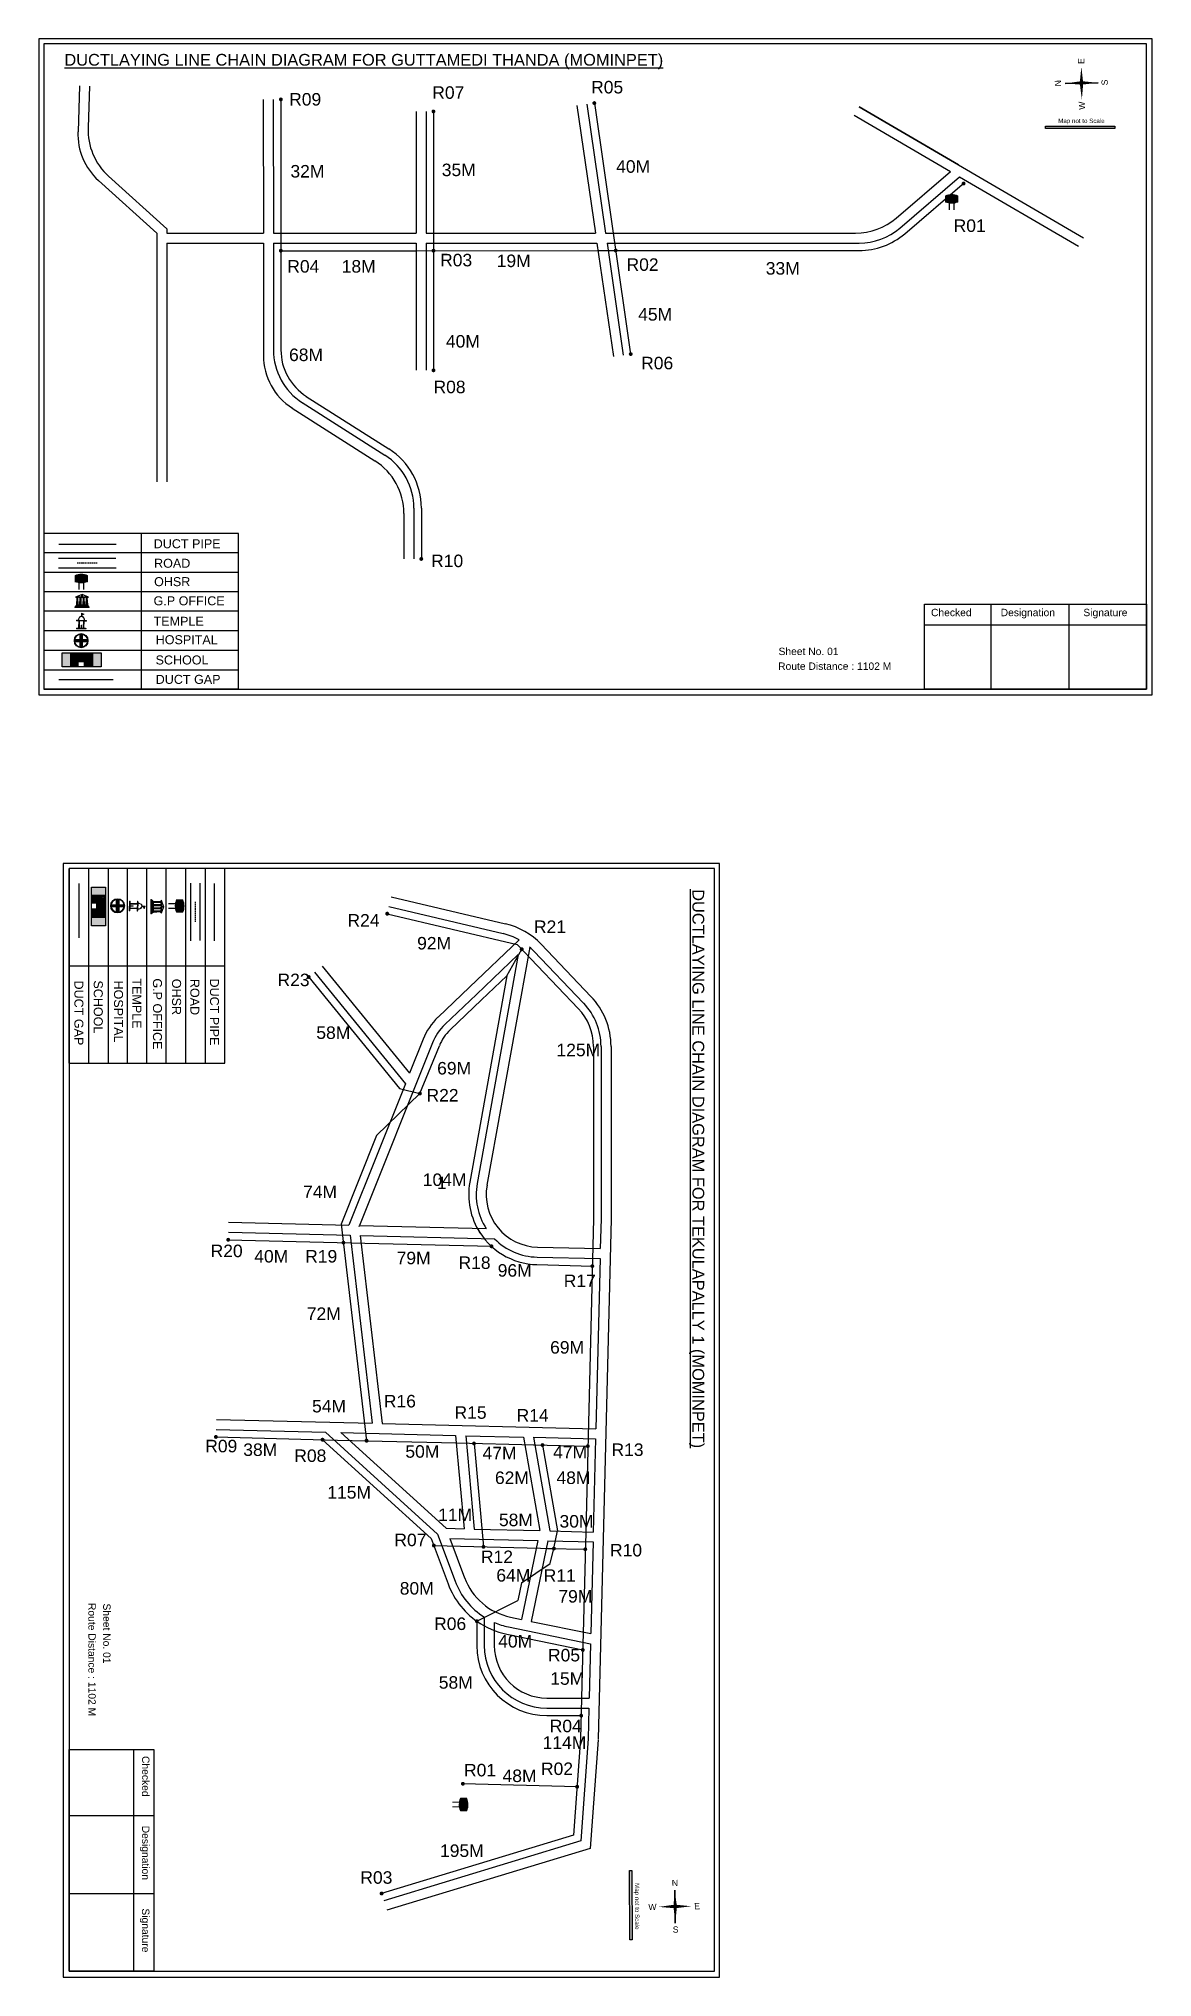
# Model space of a CAD drawing. Header units: inches. Extents: x -117 to 51867, y -12715 to 3423.
# Drawn here: x 16737 to 17627, y -11853 to -10304 of the extents above; entities that cross this region are included whole.
import ezdxf

# ---------------------------------------------------------------- set-up
doc = ezdxf.new("R2010")
doc.units = ezdxf.units.IN
doc.header["$MEASUREMENT"] = 0
doc.linetypes.add('DASHEDX2', pattern=[1.5, 1, -0.5])
for name, color, linetype in [('LANDMARK', 7, 'Continuous'), ('OHT', 7, 'Continuous'), ('pipe', 5, 'Continuous')]:
    doc.layers.add(name, color=color, linetype=linetype)
doc.styles.get("Standard").update_dxf_attribs({"font": 'arial.ttf'})

msp = doc.modelspace()

# ---------------------------------------------------------------- texts
at = {"color": 242, "true_color": 0xcd2027}
msp.add_text('%%UDUCTLAYING LINE CHAIN DIAGRAM FOR GUTTAMEDI THANDA (MOMINPET)', height=9.375, dxfattribs=at).set_placement((16757.5, -10325.3))
for s, height, rotation, p in [('E', 4.95, 91.0063, (17572.9, -10323.9)), ('N', 4.95, 91.0063, (17554.3, -10341.8)), ('S', 4.95, 91.0063, (17591.6, -10341)), ('W', 4.95, 91.0063, (17573.5, -10360.5)), ('DUCT GAP', 7.18, 270, (16765.5, -11056.5)), ('SCHOOL', 7.18, 270, (16781, -11056.4)), ('HOSPITAL', 7.18, 270, (16797.2, -11056.5)), ('TEMPLE', 7.18, 270, (16811.9, -11054.8)), ('G.P OFFICE', 7.18, 270, (16828.3, -11054.8)), ('OHSR', 7.18, 270, (16843.6, -11055.1)), ('ROAD ', 7.18, 270, (16858.2, -11055.2)), ('DUCT PIPE', 7.18, 270, (16873.9, -11054.9)), ('Route Distance : 1102 M', 5.886, 270, (16776.7, -11554)), ('Sheet No. 01', 5.886, 270, (16788.5, -11554.4)), ('Checked', 5.89, 270, (16819.6, -11676.3)), ('Designation', 5.886, 270, (16819.6, -11732)), ('Map not to Scale', 3.542, 270, (17213.7, -11777.9)), ('N', 4.95, 1.0063, (17243.1, -11780.3)), ('Signature', 5.89, 270, (16819.6, -11798.1)), ('W', 4.95, 1.0063, (17224.4, -11799.5)), ('E', 4.95, 1.0063, (17261, -11798.8)), ('S', 4.95, 1.0063, (17243.9, -11817.5))]:
    msp.add_text(s, height=height, rotation=rotation).set_placement(p)
for s, height, p in [('R09', 10, (16937.2, -10357.2)), ('R07', 10, (17051.6, -10351.8)), ('R05', 10, (17178.6, -10347.5)), ('Map not to Scale', 3.542, (17552, -10371.2)), ('32M', 10, (16938.2, -10414.7)), ('35M', 10, (17059.2, -10413.6)), ('40M', 10, (17198.6, -10410.9)), ('R01', 10, (17468.4, -10458.2)), ('R04', 10, (16935.7, -10490.7)), ('18M', 10, (16979.2, -10490.7)), ('R03', 10, (17057.9, -10485.7)), ('19M', 10, (17103.1, -10486.3)), ('R02', 10, (17206.9, -10489.3)), ('33M', 10, (17318.2, -10492.3)), ('45M', 10, (17216.2, -10529.1)), ('40M', 10, (17062.5, -10550.6)), ('68M', 10, (16937.1, -10561.4)), ('R06', 10, (17218.6, -10568)), ('R08', 10, (17052.6, -10587.1)), ('DUCT PIPE', 7.18, (16828.9, -10711)), ('ROAD ', 7.18, (16829.2, -10726.6)), ('R10', 10, (17050.7, -10726.1)), ('OHSR', 7.18, (16829.2, -10741.3)), ('G.P OFFICE', 7.18, (16828.8, -10756.6)), ('TEMPLE', 7.18, (16828.8, -10773)), ('Checked', 5.89, (17450.3, -10765.3)), ('Designation', 5.886, (17506, -10765.3)), ('Signature', 5.89, (17572.1, -10765.3)), ('HOSPITAL', 7.18, (16830.5, -10787.7)), ('SCHOOL', 7.18, (16830.4, -10803.9)), ('Sheet No. 01', 5.886, (17328.4, -10796.4)), ('DUCT GAP', 7.18, (16830.5, -10819.4)), ('Route Distance : 1102 M', 5.886, (17328.1, -10808.2)), ('R24', 10, (16983.8, -11013.4)), ('R21', 10, (17132.9, -11018.5)), ('92M', 10, (17039.5, -11031.7)), ('R23', 10, (16927.9, -11061)), ('58M', 10, (16958.9, -11103.2)), ('125M', 10, (17150.9, -11117)), ('69M', 10, (17055.5, -11131.6)), ('R22', 10, (17047, -11153.2)), ('104M', 10, (17044, -11220.7)), ('1', 10, (17055.3, -11223.2)), ('74M', 10, (16948.3, -11230.4)), ('R20', 10, (16874.4, -11277.6)), ('40M', 10, (16909.3, -11281.9)), ('R19', 10, (16950, -11281.9)), ('79M', 10, (17023.1, -11283.3)), ('R18', 10, (17072.6, -11287)), ('96M', 10, (17103.9, -11293.2)), ('R17', 10, (17156.7, -11301.5)), ('72M', 10, (16951.3, -11327.8)), ('69M', 10, (17145.8, -11354.7)), ('54M', 10, (16955.5, -11401.7)), ('R16', 10, (17012.9, -11397.7)), ('R15', 10, (17069.4, -11406.8)), ('R14', 10, (17119, -11409)), ('R09', 10, (16870.1, -11433.6)), ('38M', 10, (16900.5, -11436.5)), ('R08', 10, (16941.3, -11441.3)), ('50M', 10, (17030.1, -11437.9)), ('47M', 10, (17091.8, -11439.2)), ('47M', 10, (17148.2, -11438.4)), ('R13', 10, (17194.9, -11436.5)), ('62M', 10, (17101.7, -11458.9)), ('48M', 10, (17150.9, -11458.9)), ('115M', 10, (16967.7, -11470.6)), ('11M', 10, (17056.3, -11488.5)), ('58M', 10, (17104.9, -11492.6)), ('30M', 10, (17153.3, -11493.7)), ('R07', 10, (17021.3, -11508.6)), ('R10', 10, (17193.7, -11516.8)), ('R12', 10, (17090.5, -11522.1)), ('64M', 10, (17102.8, -11536.9)), ('80M', 10, (17025.6, -11547.3)), ('R11', 10, (17140.7, -11537.1)), ('79M', 10, (17152.4, -11553.7)), ('R06', 10, (17053.1, -11575.6)), ('40M', 10, (17104.3, -11589.6)), ('R05', 10, (17144.1, -11600.7)), ('58M', 10, (17056.8, -11622.5)), ('15M', 10, (17145.9, -11619.4)), ('R04', 10, (17145.5, -11657.3)), ('114M', 10, (17139.8, -11670.6)), ('R02', 10, (17138.5, -11691.5)), ('R01', 10, (17077, -11692.6)), ('48M', 10, (17107.8, -11697.1)), ('195M', 10, (17057.8, -11757)), ('R03', 10, (16994.1, -11778.4))]:
    msp.add_text(s, height=height).set_placement(p)
msp.add_text('%%UDUCTLAYING LINE CHAIN DIAGRAM FOR TEKULAPALLY 1 (MOMINPET)', height=9.375, rotation=270, dxfattribs=at).set_placement((17259.6, -10983.5))

# ---------------------------------------------------------------- blocks, each defined once
blk = doc.blocks.new('OHT')
at = {"linetype": 'Continuous', "lineweight": 0, "true_color": 0x0ffffc}
blk.add_hatch(color=4, dxfattribs=at).paths.add_polyline_path([(0.01, 1), (0, 1, 0.101323), (-0.4, 0.92), (-0.4, 0.52, 0.194075), (0.4, 0.52), (0.4, 0.92, 0.097877)])
at = {"color": 4, "linetype": 'Continuous', "lineweight": 0, "true_color": 0x0ffffc, "flags": 128}
for points in [[(-0.4, 0.52), (-0.4, 0.92)], [(0.4, 0.52), (0.4, 0.92)]]:
    blk.add_lwpolyline(points, dxfattribs=at)
at = {"color": 4, "linetype": 'Continuous', "lineweight": 0, "true_color": 0x0ffffc, "const_width": 0.075, "flags": 128}
for points in [[(-0.15, 0), (-0.15, 0.48)], [(0.15, 0), (0.15, 0.47)]]:
    blk.add_lwpolyline(points, dxfattribs=at)
at = {"color": 4, "linetype": 'Continuous', "lineweight": 0, "true_color": 0x0ffffc}
for centre, radius, start, end in [((0.01, -0.02), 1.02, 67.3109, 113.4711), ((0, 1.51), 1.07, 247.7682, 291.7007)]:
    blk.add_arc(centre, radius, start, end, dxfattribs=at)
blk = doc.blocks.new('Government_Office')
at = {"linetype": 'Continuous', "lineweight": 0, "true_color": 0xff0000}
for points in [[(-0.5, 0.05), (0.5, 0.05), (0.5, 0), (-0.5, 0)], [(-0.45, 0.08), (-0.45, 0.12), (0.45, 0.12), (0.45, 0.08)], [(-0.4, 0.14), (-0.4, 0.18), (0.4, 0.18), (0.4, 0.14)]]:
    blk.add_hatch(color=1, dxfattribs=at).paths.add_polyline_path(points)
h = blk.add_hatch(color=1, dxfattribs=at)
h.paths.add_polyline_path([(0.44, 0.72), (0.45, 0.75), (0, 0.93), (-0.45, 0.75), (-0.44, 0.72)])
h.paths.add_polyline_path([(0.36, 0.75), (-0.36, 0.75), (0, 0.9)], flags=16)
h.paths.add_polyline_path([(0, 0.78, -1), (0, 0.87, -1)], flags=0)
h = blk.add_hatch(color=1, dxfattribs=at)
edge = h.paths.add_edge_path()
edge.add_line((-0.27, 0.2), (-0.3, 0.68))
edge.add_line((-0.3, 0.68), (-0.29, 0.68))
edge.add_arc((-0.28, 0.69), 0.0176, 225.304, 441.5659)
edge.add_line((-0.28, 0.7), (-0.39, 0.7))
edge.add_arc((-0.39, 0.69), 0.0176, 98.4341, 314.696)
edge.add_line((-0.38, 0.68), (-0.37, 0.68))
edge.add_line((-0.37, 0.68), (-0.4, 0.2))
edge.add_line((-0.4, 0.2), (-0.27, 0.2))
h = blk.add_hatch(color=1, dxfattribs=at)
edge = h.paths.add_edge_path()
edge.add_line((-0.05, 0.2), (-0.07, 0.68))
edge.add_line((-0.07, 0.68), (-0.07, 0.68))
edge.add_arc((-0.05, 0.69), 0.0176, 225.304, 441.5659)
edge.add_line((-0.05, 0.7), (-0.17, 0.7))
edge.add_arc((-0.17, 0.69), 0.0176, 98.4341, 314.696)
edge.add_line((-0.16, 0.68), (-0.15, 0.68))
edge.add_line((-0.15, 0.68), (-0.18, 0.2))
edge.add_line((-0.18, 0.2), (-0.05, 0.2))
h = blk.add_hatch(color=1, dxfattribs=at)
edge = h.paths.add_edge_path()
edge.add_arc((0, 0.83), 0.0467, 90, 270)
edge.add_arc((0, 0.83), 0.0467, 270, 450)
h = blk.add_hatch(color=1, dxfattribs=at)
edge = h.paths.add_edge_path()
edge.add_line((0.18, 0.2), (0.15, 0.68))
edge.add_line((0.15, 0.68), (0.16, 0.68))
edge.add_arc((0.17, 0.69), 0.0176, 225.304, 441.5659)
edge.add_line((0.17, 0.7), (0.05, 0.7))
edge.add_arc((0.05, 0.69), 0.0176, 98.4341, 314.696)
edge.add_line((0.07, 0.68), (0.07, 0.68))
edge.add_line((0.07, 0.68), (0.05, 0.2))
edge.add_line((0.05, 0.2), (0.18, 0.2))
h = blk.add_hatch(color=1, dxfattribs=at)
edge = h.paths.add_edge_path()
edge.add_line((0.4, 0.2), (0.37, 0.68))
edge.add_line((0.37, 0.68), (0.38, 0.68))
edge.add_arc((0.39, 0.69), 0.0176, 225.304, 441.5659)
edge.add_line((0.4, 0.7), (0.28, 0.7))
edge.add_arc((0.28, 0.69), 0.0176, 98.4341, 314.696)
edge.add_line((0.29, 0.68), (0.3, 0.68))
edge.add_line((0.3, 0.68), (0.27, 0.2))
edge.add_line((0.27, 0.2), (0.4, 0.2))
at = {"color": 1, "linetype": 'Continuous', "lineweight": 0, "true_color": 0xff0000, "flags": 128}
for points in [[(-0.5, 0.05), (0.5, 0.05), (0.5, 0), (-0.5, 0)], [(-0.45, 0.75), (-0.44, 0.72), (0.44, 0.72), (0.45, 0.75), (0, 0.93)], [(-0.45, 0.08), (-0.45, 0.12), (0.45, 0.12), (0.45, 0.08)], [(-0.4, 0.14), (-0.4, 0.18), (0.4, 0.18), (0.4, 0.14)], [(-0.36, 0.75), (0.36, 0.75), (0, 0.9)]]:
    blk.add_lwpolyline(points, close=True, dxfattribs=at)
for points in [[(-0.27, 0.2), (-0.3, 0.68), (-0.29, 0.68, 1.379694), (-0.28, 0.7), (-0.39, 0.7, 1.379694), (-0.38, 0.68), (-0.37, 0.68), (-0.4, 0.2)], [(-0.05, 0.2), (-0.07, 0.68), (-0.07, 0.68, 1.379694), (-0.05, 0.7), (-0.17, 0.7, 1.379694), (-0.16, 0.68), (-0.15, 0.68), (-0.18, 0.2)], [(0, 0.87, 1), (0, 0.78, 1)], [(0.18, 0.2), (0.15, 0.68), (0.16, 0.68, 1.379694), (0.17, 0.7), (0.05, 0.7, 1.379694), (0.07, 0.68), (0.07, 0.68), (0.05, 0.2)], [(0.4, 0.2), (0.37, 0.68), (0.38, 0.68, 1.379694), (0.4, 0.7), (0.28, 0.7, 1.379694), (0.29, 0.68), (0.3, 0.68), (0.27, 0.2)]]:
    blk.add_lwpolyline(points, format="xyb", close=True, dxfattribs=at)
blk = doc.blocks.new('Temple')
at = {"linetype": 'Continuous', "lineweight": 0, "true_color": 0xff0000}
h = blk.add_hatch(color=1, dxfattribs=at)
edge = h.paths.add_edge_path()
edge.add_line((0.17, 0.49), (0.22, 0.49))
edge.add_line((0.22, 0.49), (0.22, 0.5))
edge.add_line((0.22, 0.5), (0.31, 0.5))
edge.add_line((0.31, 0.5), (0.31, 0.53))
edge.add_line((0.31, 0.53), (0.26, 0.53))
edge.add_line((0.26, 0.53), (0.26, 0.54))
edge.add_line((0.26, 0.54), (0.2, 0.54))
edge.add_spline(control_points=[(0.2, 0.54), (0.2, 0.59), (0.19, 0.64), (0.14, 0.74), (0.09, 0.79), (0.03, 0.8), (0.02, 0.81), (0.01, 0.81)], knot_values=[4.712389, 4.712389, 4.712389, 4.712389, 5.278166, 5.278166, 6.117402, 6.117402, 6.223801, 6.223801, 6.223801, 6.223801], degree=3, periodic=0)
edge.add_line((0.01, 0.81), (0.01, 0.79))
edge.add_line((0.01, 0.79), (-0.01, 0.79))
edge.add_line((-0.01, 0.79), (-0.01, 0.81))
edge.add_spline(control_points=[(-0.01, 0.81), (-0.05, 0.8), (-0.1, 0.78), (-0.17, 0.7), (-0.2, 0.63), (-0.2, 0.55), (-0.2, 0.55), (-0.2, 0.54)], knot_values=[6.343965, 6.343965, 6.343965, 6.343965, 6.956638, 6.956638, 7.795874, 7.795874, 7.853982, 7.853982, 7.853982, 7.853982], degree=3, periodic=0)
edge.add_line((-0.2, 0.54), (-0.26, 0.54))
edge.add_line((-0.26, 0.54), (-0.26, 0.53))
edge.add_line((-0.26, 0.53), (-0.31, 0.53))
edge.add_line((-0.31, 0.53), (-0.31, 0.5))
edge.add_line((-0.31, 0.5), (-0.22, 0.5))
edge.add_line((-0.22, 0.5), (-0.22, 0.49))
edge.add_line((-0.22, 0.49), (-0.17, 0.49))
edge.add_line((-0.17, 0.49), (-0.17, 0.07))
edge.add_arc((-0.2, 0.07), 0.03, -90, 0, ccw=False)
edge.add_line((-0.2, 0.04), (-0.26, 0.04))
edge.add_line((-0.26, 0.04), (-0.26, 0.03))
edge.add_line((-0.26, 0.03), (-0.31, 0.03))
edge.add_line((-0.31, 0.03), (-0.31, 0))
edge.add_line((-0.31, 0), (0.31, 0))
edge.add_line((0.31, 0), (0.31, 0.03))
edge.add_line((0.31, 0.03), (0.26, 0.03))
edge.add_line((0.26, 0.03), (0.26, 0.04))
edge.add_line((0.26, 0.04), (0.2, 0.04))
edge.add_arc((0.2, 0.07), 0.03, 180, 270, ccw=False)
edge.add_line((0.17, 0.07), (0.17, 0.49))
h.paths.add_polyline_path([(0.12, 0.07, -0.414214), (0.1, 0.04), (0.05, 0.04), (0.05, 0.03), (-0.05, 0.03), (-0.05, 0.04), (-0.1, 0.04, -0.414214), (-0.12, 0.07), (-0.12, 0.5), (0.12, 0.5)], flags=16)
edge = h.paths.add_edge_path(flags=16)
edge.add_ellipse((0, 0.54), major_axis=(0, 0.242), ratio=0.722808, start_angle=270, end_angle=450, ccw=False)
edge.add_line((0.17, 0.54), (-0.17, 0.54))
h.paths.add_polyline_path([(0.01, 0.23), (0.01, 0.07), (-0.01, 0.07), (-0.01, 0.23)], flags=0)
at = {"linetype": 'Continuous', "lineweight": 0, "true_color": 0xe66000}
blk.add_hatch(color=32, dxfattribs=at).paths.add_polyline_path([(-0.01, 1), (0.15, 0.93), (0, 0.85)])
at = {"linetype": 'Continuous', "lineweight": 0, "true_color": 0xff0000}
h = blk.add_hatch(color=1, dxfattribs=at)
edge = h.paths.add_edge_path()
edge.add_line((0.01, 0.86), (0, 0.85))
edge.add_line((0, 0.85), (0, 0.93))
edge.add_line((0, 0.93), (-0.01, 0.93))
edge.add_line((-0.01, 0.93), (-0.01, 0.81))
edge.add_spline(control_points=[(-0.01, 0.81), (0, 0.81), (0, 0.81), (0.01, 0.81)], knot_values=[6.223801, 6.223801, 6.223801, 6.223801, 6.343965, 6.343965, 6.343965, 6.343965], degree=3, periodic=0)
edge.add_line((0.01, 0.81), (0.01, 0.86))
h = blk.add_hatch(color=1, dxfattribs=at)
edge = h.paths.add_edge_path()
edge.add_line((0.01, 0.79), (0.01, 0.81))
edge.add_spline(control_points=[(0.01, 0.81), (0, 0.81), (0, 0.81), (-0.01, 0.81)], knot_values=[6.223801, 6.223801, 6.223801, 6.223801, 6.343965, 6.343965, 6.343965, 6.343965], degree=3, periodic=0)
edge.add_line((-0.01, 0.81), (-0.01, 0.79))
edge.add_line((-0.01, 0.79), (0.01, 0.79))
at = {"color": 1, "linetype": 'Continuous', "lineweight": 0, "true_color": 0xff0000, "flags": 128}
blk.add_lwpolyline([(0.2, 0.54), (0.26, 0.54), (0.26, 0.53), (0.31, 0.53), (0.31, 0.5), (0.22, 0.5), (0.22, 0.49), (0.17, 0.49), (0.17, 0.07, 0.414214), (0.2, 0.04), (0.26, 0.04), (0.26, 0.03), (0.31, 0.03), (0.31, 0), (-0.31, 0), (-0.31, 0.03), (-0.26, 0.03), (-0.26, 0.04), (-0.2, 0.04, 0.414214), (-0.17, 0.07), (-0.17, 0.49), (-0.22, 0.49), (-0.22, 0.5), (-0.31, 0.5), (-0.31, 0.53), (-0.26, 0.53), (-0.26, 0.54), (-0.2, 0.54)], format="xyb", dxfattribs=at)
blk.add_lwpolyline([(-0.17, 0.54), (0.17, 0.54)], dxfattribs=at)
blk.add_lwpolyline([(0.12, 0.5), (0.12, 0.07, -0.414214), (0.1, 0.04), (0.05, 0.04), (0.05, 0.03), (-0.05, 0.03), (-0.05, 0.04), (-0.1, 0.04, -0.414214), (-0.12, 0.07), (-0.12, 0.5)], format="xyb", close=True, dxfattribs=at)
at = {"color": 32, "linetype": 'Continuous', "lineweight": 0, "true_color": 0xe66000, "flags": 128}
blk.add_lwpolyline([(-0.01, 1), (0.15, 0.93), (0, 0.85), (-0.01, 1)], dxfattribs=at)
at = {"color": 1, "linetype": 'Continuous', "lineweight": 0, "true_color": 0xff0000, "flags": 128}
for points in [[(0.01, 0.93), (-0.01, 0.93), (-0.01, 0.79), (0.01, 0.79)], [(0.01, 0.23), (-0.01, 0.23), (-0.01, 0.07), (0.01, 0.07)]]:
    blk.add_lwpolyline(points, close=True, dxfattribs=at)
at = {"color": 1, "linetype": 'Continuous', "lineweight": 0, "true_color": 0xff0000}
blk.add_ellipse((0, 0.54), major_axis=(0, 0.242), ratio=0.722808, start_param=4.712389, end_param=7.853982, dxfattribs=at)
blk.add_open_spline([(0.2, 0.54), (0.2, 0.59), (0.19, 0.64), (0.14, 0.74), (0.09, 0.79), (-0.02, 0.82), (-0.08, 0.79), (-0.17, 0.7), (-0.2, 0.63), (-0.2, 0.55), (-0.2, 0.55), (-0.2, 0.54)], degree=3, knots=[4.712389, 4.712389, 4.712389, 4.712389, 5.278166, 5.278166, 6.117402, 6.117402, 6.956638, 6.956638, 7.795874, 7.795874, 7.853982, 7.853982, 7.853982, 7.853982], dxfattribs=at)
blk = doc.blocks.new('*U65')
at = {"color": 0, "linetype": 'DASHEDX2', "transparency": 16777216}
blk.add_line((-8.2, 0), (8, 0), dxfattribs=at)
blk = doc.blocks.new('Hospital')
at = {"linetype": 'Continuous', "lineweight": 0, "true_color": 0x000000}
h = blk.add_hatch(color=18, dxfattribs=at)
h.paths.add_polyline_path([(-0.5, 0, 1), (0.5, 0, 1)])
h.paths.add_polyline_path([(0.45, 0, -1), (-0.45, 0, -1)], flags=16)
at = {"linetype": 'Continuous', "true_color": 0xff0000}
blk.add_hatch(color=1, dxfattribs=at).paths.add_polyline_path([(-0.39, 0.08), (-0.08, 0.08), (-0.08, 0.39), (0.08, 0.39), (0.08, 0.08), (0.39, 0.08), (0.39, -0.08), (0.08, -0.08), (0.08, -0.39), (-0.08, -0.39), (-0.08, -0.08), (-0.39, -0.08)])
at = {"color": 1, "linetype": 'Continuous', "true_color": 0xff0000, "flags": 128}
blk.add_lwpolyline([(-0.39, 0.08), (-0.08, 0.08), (-0.08, 0.39), (0.08, 0.39), (0.08, 0.08), (0.39, 0.08), (0.39, -0.08), (0.08, -0.08), (0.08, -0.39), (-0.08, -0.39), (-0.08, -0.08), (-0.39, -0.08)], close=True, dxfattribs=at)
at = {"color": 18, "linetype": 'Continuous', "lineweight": 0, "true_color": 0x000000}
for radius in [0.5, 0.446]:
    blk.add_circle((0, 0), radius, dxfattribs=at)
blk = doc.blocks.new('*U57')
at = {"color": 0, "linetype": 'DASHEDX2', "transparency": 16777216}
blk.add_line((0, 8.2), (0, -8), dxfattribs=at)

# ---------------------------------------------------------------- hatches: boundary and pattern name
at = {"ltscale": 0.5}
h = msp.add_hatch(color=5, dxfattribs=at)
h.dxf.hatch_style = 1
h.paths.add_polyline_path([(16932.1, -10352.3, 1), (16929, -10352.3, 1)])
h = msp.add_hatch(color=5, dxfattribs=at)
h.dxf.hatch_style = 1
h.paths.add_polyline_path([(17054.1, -10361.9, 1), (17051, -10361.9, 1)])
h = msp.add_hatch(color=5, dxfattribs=at)
h.dxf.hatch_style = 1
h.paths.add_polyline_path([(17182.7, -10355.2, 1), (17179.6, -10355.2, 1)])
at = {"true_color": 0x0093dd}
h = msp.add_hatch(color=142, dxfattribs=at)
h.dxf.hatch_style = 1
h.paths.add_polyline_path([(17541.8, -10373.7), (17541.8, -10375.5), (17597.3, -10375.4), (17597.3, -10373.6)])
at = {"ltscale": 0.5}
h = msp.add_hatch(color=5, dxfattribs=at)
h.dxf.hatch_style = 1
h.paths.add_polyline_path([(17477.9, -10419.5, 1), (17474.8, -10419.5, 1)])
h = msp.add_hatch(color=5, dxfattribs=at)
h.dxf.hatch_style = 1
h.paths.add_polyline_path([(16932.1, -10473.2, 1), (16929, -10473.2, 1)])
h = msp.add_hatch(color=5, dxfattribs=at)
h.dxf.hatch_style = 1
h.paths.add_polyline_path([(17054.1, -10473.2, 1), (17051, -10473.2, 1)])
h = msp.add_hatch(color=5, dxfattribs=at)
h.dxf.hatch_style = 1
h.paths.add_polyline_path([(17199.8, -10473.1, 1), (17196.7, -10473.1, 1)])
h = msp.add_hatch(color=5, dxfattribs=at)
h.dxf.hatch_style = 1
h.paths.add_polyline_path([(17211.8, -10555.8, 1), (17208.7, -10555.8, 1)])
h = msp.add_hatch(color=5, dxfattribs=at)
h.dxf.hatch_style = 1
h.paths.add_polyline_path([(17054.1, -10568.8, 1), (17051, -10568.8, 1)])
h = msp.add_hatch(color=5, dxfattribs=at)
h.dxf.hatch_style = 1
h.paths.add_polyline_path([(17044.4, -10719.6, 1), (17041.3, -10719.6, 1)])
at = {"true_color": 0xc8c92d}
h = msp.add_hatch(color=52, dxfattribs=at)
h.dxf.hatch_style = 1
h.paths.add_polyline_path([(16762, -10794.6), (16755.8, -10794.6), (16755.8, -10805.7), (16762, -10805.7)])
h.paths.add_polyline_path([(16786.8, -10794.6), (16780.7, -10794.6), (16780.7, -10805.7), (16786.8, -10805.7)])
at = {"true_color": 0x293189}
h = msp.add_hatch(color=177, dxfattribs=at)
h.dxf.hatch_style = 1
h.paths.add_polyline_path([(16780.7, -10794.6), (16762, -10794.6), (16762, -10805.7), (16769, -10805.7), (16769, -10802.1), (16772.8, -10802.1), (16772.8, -10805.7), (16780.7, -10805.7)])
h.paths.add_polyline_path([(16764.6, -10797.1), (16763.3, -10797.1), (16763.3, -10795.8), (16764.6, -10795.8)], flags=16)
h.paths.add_polyline_path([(16777.5, -10797.1), (16777.5, -10795.8), (16778.9, -10795.8), (16778.9, -10797.1)], flags=16)
at = {"true_color": 0xc8c92d}
h = msp.add_hatch(color=52, dxfattribs=at)
h.dxf.hatch_style = 1
h.paths.add_polyline_path([(16790.3, -10987.9), (16790.3, -10981.8), (16779.2, -10981.8), (16779.2, -10987.9)])
h.paths.add_polyline_path([(16790.3, -11012.8), (16790.3, -11006.6), (16779.2, -11006.6), (16779.2, -11012.8)])
at = {"true_color": 0x293189}
h = msp.add_hatch(color=177, dxfattribs=at)
h.dxf.hatch_style = 1
h.paths.add_polyline_path([(16790.3, -11006.6), (16790.3, -10987.9), (16779.2, -10987.9), (16779.2, -10995), (16782.8, -10995), (16782.8, -10998.8), (16779.2, -10998.8), (16779.2, -11006.6)])
h.paths.add_polyline_path([(16787.8, -10990.6), (16787.8, -10989.2), (16789.1, -10989.2), (16789.1, -10990.6)], flags=16)
h.paths.add_polyline_path([(16787.8, -11003.5), (16789.1, -11003.5), (16789.1, -11004.9), (16787.8, -11004.9)], flags=16)
at = {"ltscale": 0.5}
h = msp.add_hatch(color=5, dxfattribs=at)
h.dxf.hatch_style = 1
h.paths.add_polyline_path([(17017.2, -11003.1, 1), (17014, -11003.1, 1)])
h = msp.add_hatch(color=5, dxfattribs=at)
h.dxf.hatch_style = 1
h.paths.add_polyline_path([(17124.7, -11031.5, 1), (17121.5, -11031.5, 1)])
h = msp.add_hatch(color=5, dxfattribs=at)
h.dxf.hatch_style = 1
h.paths.add_polyline_path([(16954.4, -11053.7, 1), (16951.3, -11053.7, 1)])
h = msp.add_hatch(color=5, dxfattribs=at)
h.dxf.hatch_style = 1
h.paths.add_polyline_path([(17043.3, -11146.8, 1), (17040.2, -11146.8, 1)])
h = msp.add_hatch(color=5, dxfattribs=at)
h.dxf.hatch_style = 1
h.paths.add_polyline_path([(16890, -11263.7, 1), (16886.9, -11263.7, 1)])
h = msp.add_hatch(color=5, dxfattribs=at)
h.dxf.hatch_style = 1
h.paths.add_polyline_path([(16982.1, -11266, 1), (16979, -11266, 1)])
h = msp.add_hatch(color=5, dxfattribs=at)
h.dxf.hatch_style = 1
h.paths.add_polyline_path([(17100.5, -11268.9, 1), (17097.3, -11268.9, 1)])
h = msp.add_hatch(color=5, dxfattribs=at)
h.dxf.hatch_style = 1
h.paths.add_polyline_path([(17181.1, -11284.7, 1), (17178, -11284.7, 1)])
h = msp.add_hatch(color=5, dxfattribs=at)
h.dxf.hatch_style = 1
h.paths.add_polyline_path([(16880.2, -11421.3, 1), (16877.1, -11421.3, 1)])
h = msp.add_hatch(color=5, dxfattribs=at)
h.dxf.hatch_style = 1
h.paths.add_polyline_path([(16965.4, -11423.5, 1), (16962.3, -11423.5, 1)])
h = msp.add_hatch(color=5, dxfattribs=at)
h.dxf.hatch_style = 1
h.paths.add_polyline_path([(17000.7, -11424.3, 1), (16997.5, -11424.3, 1)])
h = msp.add_hatch(color=5, dxfattribs=at)
h.dxf.hatch_style = 1
h.paths.add_polyline_path([(17086.5, -11426.5, 1), (17083.4, -11426.5, 1)])
h = msp.add_hatch(color=5, dxfattribs=at)
h.dxf.hatch_style = 1
h.paths.add_polyline_path([(17141.3, -11427.8, 1), (17138.2, -11427.8, 1)])
h = msp.add_hatch(color=5, dxfattribs=at)
h.dxf.hatch_style = 1
h.paths.add_polyline_path([(17177.5, -11428.7, 1), (17174.4, -11428.7, 1)])
h = msp.add_hatch(color=5, dxfattribs=at)
h.dxf.hatch_style = 1
h.paths.add_polyline_path([(17054.4, -11508.1, 1), (17051.3, -11508.1, 1)])
h = msp.add_hatch(color=5, dxfattribs=at)
h.dxf.hatch_style = 1
h.paths.add_polyline_path([(17094.1, -11509.1, 1), (17091, -11509.1, 1)])
h = msp.add_hatch(color=5, dxfattribs=at)
h.dxf.hatch_style = 1
h.paths.add_polyline_path([(17150.4, -11510.5, 1), (17147.3, -11510.5, 1)])
h = msp.add_hatch(color=5, dxfattribs=at)
h.dxf.hatch_style = 1
h.paths.add_polyline_path([(17175.5, -11511.1, 1), (17172.4, -11511.1, 1)])
h = msp.add_hatch(color=5, dxfattribs=at)
h.dxf.hatch_style = 1
h.paths.add_polyline_path([(17088.8, -11568.6, 1), (17085.7, -11568.6, 1)])
h = msp.add_hatch(color=5, dxfattribs=at)
h.dxf.hatch_style = 1
h.paths.add_polyline_path([(17173.5, -11591.5, 1), (17170.4, -11591.5, 1)])
h = msp.add_hatch(color=5, dxfattribs=at)
h.dxf.hatch_style = 1
h.paths.add_polyline_path([(17172.2, -11644, 1), (17169.1, -11644, 1)])
h = msp.add_hatch(color=5, dxfattribs=at)
h.dxf.hatch_style = 1
h.paths.add_polyline_path([(17077.6, -11698.5, 1), (17074.5, -11698.5, 1)])
h = msp.add_hatch(color=5, dxfattribs=at)
h.dxf.hatch_style = 1
h.paths.add_polyline_path([(17169, -11700.9, 1), (17165.8, -11700.9, 1)])
at = {"true_color": 0x0093dd}
h = msp.add_hatch(color=142, dxfattribs=at)
h.dxf.hatch_style = 1
h.paths.add_polyline_path([(17211.2, -11767.7), (17209.4, -11767.8), (17209.5, -11823.3), (17211.3, -11823.3)])
at = {"ltscale": 0.5}
h = msp.add_hatch(color=5, dxfattribs=at)
h.dxf.hatch_style = 1
h.paths.add_polyline_path([(17012.7, -11786.2, 1), (17009.5, -11786.2, 1)])

# ---------------------------------------------------------------- linework, layer by layer
for p, q in [((16769.7, -10341.5), (16768.4, -10378.1)), ((16777.7, -10341.8), (16776.5, -10374.7)), ((17583.9, -10339), (17557.6, -10339.5)), ((17557.6, -10339.5), (17583.9, -10339)), ((17583.9, -10339), (17557.6, -10339.5)), ((17570.7, -10339.2), (17583.9, -10339)), ((16916.5, -10352.3), (16916.6, -10459.2)), ((16924.5, -10352.3), (16924.6, -10459.2)), ((17038.6, -10361.9), (17038.6, -10459.2)), ((17046.6, -10361.9), (17046.6, -10459.2)), ((17167.3, -10357.2), (17182.1, -10459.1)), ((17175.2, -10356), (17190.2, -10459.1)), ((17472.4, -10404.5), (17393, -10358.1)), ((17393, -10358.1), (17572.2, -10462.8)), ((17388.9, -10365), (17465.9, -10410)), ((17422.5, -10447.1), (17465.9, -10410)), ((16784.8, -10417.1), (16831.3, -10459.2)), ((16792.9, -10413.7), (16839.3, -10455.6)), ((17425.4, -10455.1), (17473.2, -10414.2)), ((17473.2, -10414.2), (17568.2, -10469.7)), ((16839.3, -10455.6), (16839.3, -10459.2)), ((16831.3, -10459.2), (16831.3, -10657.8)), ((16839.3, -10459.2), (16916.6, -10459.2)), ((16839.3, -10467.2), (16916.6, -10467.2)), ((16839.3, -10467.2), (16839.3, -10657.8)), ((16916.6, -10467.2), (16916.6, -10556.9)), ((16924.6, -10459.2), (17038.6, -10459.2)), ((16924.6, -10467.2), (16924.6, -10552.5)), ((16924.6, -10467.2), (17038.6, -10467.2)), ((17038.6, -10467.2), (17038.6, -10568.8)), ((17046.6, -10459.2), (17182.1, -10459.1)), ((17046.6, -10467.2), (17183.2, -10467.1)), ((17046.6, -10467.2), (17046.6, -10568.8)), ((17183.2, -10467.1), (17196.4, -10557.8)), ((17190.2, -10459.1), (17390, -10459.1)), ((17191.3, -10467.1), (17392.9, -10467.1)), ((17191.3, -10467.1), (17204.3, -10556.7)), ((16947.7, -10594.6), (17013.7, -10636.7)), ((16939.7, -10599), (17005.7, -10641.1)), ((17028.9, -10683.3), (17028.9, -10719.6)), ((17036.9, -10678.9), (17036.9, -10719.6)), ((16741.1, -10699.2), (16741.1, -10822.4)), ((16818.9, -10699.2), (16818.9, -10823.6)), ((16896.7, -10714.7), (16741.1, -10714.7)), ((16752.8, -10719), (16798.7, -10719)), ((16896.7, -10730.3), (16741.1, -10730.3)), ((16752.8, -10726.6), (16798.9, -10726.6)), ((16896.7, -10745.9), (16741.1, -10745.9)), ((16896.7, -10761.4), (16741.1, -10761.4)), ((16896.7, -10777), (16741.1, -10777)), ((16741.1, -10792.5), (16896.7, -10792.5)), ((16741.1, -10808.1), (16896.7, -10808.1)), ((16741.1, -10822.4), (16741.1, -10823.6)), ((16741.1, -10822.6), (16741.1, -10823.6)), ((16896.7, -10823.6), (16741.1, -10823.6)), ((16761.3, -11122.6), (16761.3, -10967.1)), ((16762.5, -10967.1), (16761.3, -10967.1)), ((16762.3, -10967.1), (16761.3, -10967.1)), ((16885.7, -10967.1), (16762.5, -10967.1)), ((16776.8, -10967.1), (16776.8, -11122.6)), ((16792.4, -10967.1), (16792.4, -11122.6)), ((16807.9, -11122.6), (16807.9, -10967.1)), ((16823.5, -11122.6), (16823.5, -10967.1)), ((16839, -11122.6), (16839, -10967.1)), ((16854.6, -11122.6), (16854.6, -10967.1)), ((16870.2, -11122.6), (16870.2, -10967.1)), ((16858.3, -10978.7), (16858.3, -11024.9)), ((16865.9, -10978.7), (16865.9, -11024.6)), ((17017, -10997.3), (17108.3, -11018.9)), ((17018.8, -10989.5), (17110.1, -11011.1)), ((17121, -11023.9), (17081.4, -11061.8)), ((17129.5, -11029.8), (17095.3, -11220.2)), ((17138.7, -11027.5), (17178.4, -11069.2)), ((16885.7, -11044.9), (16761.3, -11044.9)), ((16963.7, -11044.9), (17033.5, -11130.6)), ((17120.3, -11035.7), (17086.9, -11067.6)), ((17120.3, -11035.7), (17087.5, -11218.8)), ((17132.9, -11033.1), (17172.6, -11074.7)), ((16957.5, -11049.9), (17030.1, -11139.1)), ((17081.4, -11061.8), (17056.2, -11085.8)), ((17086.9, -11067.6), (17061.7, -11091.6)), ((17051.7, -11106.4), (16993.5, -11252.3)), ((17044.3, -11103.4), (17033.5, -11130.6)), ((17186.5, -11109.2), (17186.5, -11246.9)), ((17194.5, -11109.2), (17194.5, -11246.9)), ((17030.1, -11139.1), (16984.9, -11252.1)), ((17194.5, -11247.1), (17184.2, -11662.9)), ((17186.5, -11246.9), (17185.9, -11270.8)), ((16888.6, -11257.7), (16985.9, -11260.1)), ((16888.8, -11249.7), (16984.9, -11252.1)), ((16985.9, -11260.1), (17003.5, -11410.4)), ((16993, -11252.3), (16993.1, -11253.2)), ((16993.5, -11252.3), (17094.7, -11254.8)), ((16993.9, -11260.3), (17011.6, -11410.6)), ((16993.9, -11260.3), (17101.4, -11263)), ((17135.5, -11277.6), (17185.7, -11278.8)), ((17135.6, -11269.6), (17185.9, -11270.8)), ((17185.7, -11278.8), (17182.3, -11414.9)), ((16878.8, -11415.3), (16966.3, -11417.5)), ((16879, -11407.4), (17003.5, -11410.4)), ((16966.3, -11417.5), (17055.8, -11499)), ((16978.5, -11417.8), (17062.7, -11494.3)), ((16978.5, -11417.8), (17070.3, -11420.1)), ((17011.6, -11410.6), (17182.3, -11414.9)), ((17070.3, -11420.1), (17077.2, -11494.7)), ((17078.4, -11420.3), (17085.2, -11494.9)), ((17078.4, -11420.3), (17124.4, -11421.4)), ((17124.4, -11421.4), (17137.5, -11496.2)), ((17132.6, -11421.6), (17145.7, -11496.4)), ((17132.6, -11421.6), (17182.1, -11422.9)), ((17182.1, -11422.9), (17180.3, -11497.3)), ((17062.7, -11494.3), (17077.2, -11494.7)), ((17085.2, -11494.9), (17137.5, -11496.2)), ((17055.8, -11499), (17069.9, -11536.6)), ((17065.7, -11502.4), (17077.3, -11533.8)), ((17065.7, -11502.4), (17135.9, -11504.2)), ((17135.9, -11504.2), (17122.9, -11567.1)), ((17144, -11504.4), (17130.7, -11568.7)), ((17144, -11504.4), (17180.1, -11505.2)), ((17145.7, -11496.4), (17180.3, -11497.3)), ((17180.1, -11505.2), (17178.3, -11578.5)), ((17093.2, -11565.4), (17093.2, -11588)), ((17101.2, -11569.6), (17101.2, -11588)), ((17112.5, -11573.1), (17178.1, -11586.7)), ((17114.1, -11565.3), (17122.9, -11567.1)), ((17130.7, -11568.7), (17178.3, -11578.5)), ((17178.1, -11586.7), (17177, -11630)), ((17143.2, -11630), (17177, -11630)), ((17143.2, -11638), (17176.8, -11638)), ((17176.8, -11638), (17176.2, -11662.7)), ((17176.6, -11644), (17176.8, -11644)), ((17176.2, -11662.7), (17170.3, -11744.1)), ((17184.2, -11663.3), (17177.9, -11750.2)), ((17167.4, -11700.9), (17167.4, -11700.9)), ((17170.3, -11744.1), (17012.8, -11792)), ((17177.9, -11750.2), (17015.2, -11799.6)), ((17245.9, -11809.8), (17245.4, -11783.5)), ((17245.4, -11783.5), (17245.9, -11809.8)), ((17245.9, -11809.8), (17245.4, -11783.5)), ((17245.7, -11796.7), (17245.9, -11809.8))]:
    msp.add_line(p, q)
at = {"color": 1}
for p, q in [((17557.6, -10339.5), (17570.7, -10339.2)), ((17245.4, -11783.5), (17245.7, -11796.7))]:
    msp.add_line(p, q, dxfattribs=at)
at = {"color": 242, "true_color": 0xcd2027}
for p, q in [((17498.2, -10755.8), (17498.2, -10823.7)), ((17560.4, -10755.8), (17560.4, -10823.7)), ((17445.2, -10772.2), (17622.5, -10772.2)), ((16812.7, -11671.2), (16812.7, -11848.4)), ((16829.1, -11724.2), (16761.2, -11724.2)), ((16829.1, -11786.4), (16761.2, -11786.4))]:
    msp.add_line(p, q, dxfattribs=at)
for points in [[(16737, -10303.8), (16737, -10828.3), (17627.2, -10828.3), (17627.2, -10303.8)], [(16741.1, -10307.8), (16741.1, -10823.6), (17622.5, -10823.6), (17622.5, -10307.8)], [(16786.9, -10794.6), (16786.9, -10805.7), (16755.8, -10805.7), (16755.8, -10794.6)], [(16764.6, -10795.8), (16764.6, -10797.1), (16763.3, -10797.1), (16763.3, -10795.8)], [(16777.5, -10797.1), (16777.5, -10795.8), (16778.9, -10795.8), (16778.9, -10797.1)], [(17281.1, -10963), (16756.6, -10963), (16756.6, -11853.1), (17281.1, -11853.1)], [(17277.1, -10967.1), (16761.3, -10967.1), (16761.3, -11848.4), (17277.1, -11848.4)], [(16790.3, -11012.9), (16779.2, -11012.9), (16779.2, -10981.8), (16790.3, -10981.8)], [(16789.1, -10990.6), (16787.8, -10990.6), (16787.8, -10989.2), (16789.1, -10989.2)], [(16787.8, -11003.5), (16789.1, -11003.5), (16789.1, -11004.9), (16787.8, -11004.9)]]:
    msp.add_lwpolyline(points, close=True)
at = {"color": 142, "true_color": 0x0093dd}
for points in [[(17597.3, -10375.4), (17541.8, -10375.5), (17541.8, -10373.7), (17597.3, -10373.6), (17597.3, -10375.4)], [(17209.5, -11823.3), (17209.4, -11767.8), (17211.2, -11767.7), (17211.3, -11823.3), (17209.5, -11823.3)]]:
    msp.add_lwpolyline(points, dxfattribs=at)
for points in [[(16896.7, -10823.6), (16896.7, -10699.2), (16741.1, -10699.2)], [(16767.7, -10805.7), (16767.7, -10801.6), (16774.2, -10801.6), (16774.2, -10805.7)], [(16761.3, -11122.6), (16885.7, -11122.6), (16885.7, -10967.1)], [(16779.2, -10993.6), (16783.3, -10993.6), (16783.3, -11000.1), (16779.2, -11000.1)]]:
    msp.add_lwpolyline(points)
at = {"color": 242, "true_color": 0xcd2027}
for points in [[(17622.5, -10823.7), (17445.2, -10823.7), (17445.2, -10755.8), (17622.5, -10755.8)], [(16761.2, -11848.4), (16761.2, -11671.2), (16829.1, -11671.2), (16829.1, -11848.4)]]:
    msp.add_lwpolyline(points, close=True, dxfattribs=at)
for centre, radius, start, end in [((16818.3, -10380), 50, 177.849, 227.8718), ((16826.4, -10376.6), 50, 177.849, 227.8718), ((17390, -10409.1), 50, 270.0077, 310.5344), ((17392.9, -10417.1), 50, 270.0077, 310.5344), ((16966.6, -10556.9), 50, 180, 237.5023), ((16974.6, -10552.5), 50, 180, 237.5023), ((16978.9, -10683.3), 50, 0, 57.5023), ((16986.9, -10678.9), 50, 0, 57.5023), ((17096.7, -11067.6), 58, 43.67, 76.6532), ((17096.7, -11067.6), 50, 60.8908, 76.6532), ((17096.7, -11067.6), 50, 43.67, 49.0963), ((17136.5, -11109.2), 50, 0, 43.67), ((17136.5, -11109.2), 58, 0, 43.67), ((17090.7, -11122), 50, 133.67, 158.2356), ((17090.7, -11122), 42, 133.67, 158.2356), ((17136.7, -11227.6), 50, 169.8452, 212.9875), ((17136.7, -11227.6), 42, 169.8452, 268.5819), ((17136.7, -11227.6), 50, 225.0548, 268.5819), ((17124.2, -11516.3), 58, 200.4392, 237.7406), ((17124.2, -11516.3), 50, 200.4392, 258.3371), ((17124.2, -11516.3), 58, 246.6827, 258.3371), ((17143.2, -11588), 50, 180, 270), ((17143.2, -11588), 42, 180, 270)]:
    msp.add_arc(centre, radius, start, end)
for points in [[(17572, -10339.2), (17569.2, -10339.2), (17570.5, -10326.1)], [(17572, -10339.2), (17569.2, -10339.2), (17570.5, -10326.1)], [(17572, -10339.2), (17569.2, -10339.2), (17570.9, -10352.4)], [(17572, -10339.2), (17569.2, -10339.2), (17570.9, -10352.4)], [(17570.7, -10340.5), (17570.7, -10337.7), (17583.9, -10339)], [(17570.7, -10340.5), (17570.7, -10337.7), (17583.9, -10339)], [(17245.7, -11798), (17245.7, -11795.1), (17232.5, -11796.9)], [(17245.7, -11798), (17245.7, -11795.1), (17232.5, -11796.9)], [(17244.4, -11796.7), (17247.2, -11796.7), (17245.9, -11809.8)], [(17244.4, -11796.7), (17247.2, -11796.7), (17245.9, -11809.8)], [(17245.7, -11798), (17245.7, -11795.1), (17258.8, -11796.4)], [(17245.7, -11798), (17245.7, -11795.1), (17258.8, -11796.4)]]:
    msp.add_solid(points)
at = {"color": 1}
for points in [[(17570.7, -10340.5), (17570.7, -10337.7), (17557.6, -10339.5)], [(17570.7, -10340.5), (17570.7, -10337.7), (17557.6, -10339.5)], [(17244.4, -11796.7), (17247.2, -11796.7), (17245.4, -11783.5)], [(17244.4, -11796.7), (17247.2, -11796.7), (17245.4, -11783.5)]]:
    msp.add_solid(points, dxfattribs=at)
at = {"layer": 'OHT', "color": 5}
for p, q in [((16753, -10707.7), (16798.8, -10707.7)), ((16877.2, -10978.9), (16877.2, -11024.8))]:
    msp.add_line(p, q, dxfattribs=at)
at = {"layer": 'OHT', "color": 1}
for p, q in [((16753, -10815.8), (16796.6, -10815.8)), ((16769.1, -10978.9), (16769.1, -11022.5))]:
    msp.add_line(p, q, dxfattribs=at)
at = {"layer": 'pipe'}
for p, q in [((16930.5, -10352.3), (16930.6, -10459.2)), ((17052.6, -10361.9), (17052.6, -10459.2)), ((17181.2, -10355.2), (17196.2, -10459.1)), ((17429.3, -10459.7), (17477.1, -10418.8)), ((16930.6, -10459.2), (16930.6, -10552.5)), ((16930.6, -10473.2), (17038.6, -10473.2)), ((17038.6, -10473.2), (17184.1, -10473.1)), ((17052.6, -10459.2), (17052.6, -10568.8)), ((17184.1, -10473.1), (17392.9, -10473.1)), ((17196.2, -10459.1), (17210.2, -10555.8)), ((16950.9, -10589.6), (17017, -10631.6)), ((17042.9, -10678.9), (17042.9, -10719.6)), ((17015.6, -11003.1), (17119.5, -11027.8)), ((17119.5, -11027.8), (17168.3, -11078.9)), ((17111.1, -11052.7), (17123.1, -11031.5)), ((16952.8, -11053.7), (17025.4, -11142.8)), ((17111.1, -11052.7), (17081.6, -11217.7)), ((17111.1, -11052.7), (17091, -11071.9)), ((17091, -11071.9), (17065.9, -11095.9)), ((17041.7, -11146.8), (17057.3, -11108.6)), ((17180.5, -11109.2), (17180.5, -11246.9)), ((17007.1, -11180.5), (17041.7, -11146.8)), ((17025.4, -11142.8), (17041.7, -11146.8)), ((17007.1, -11180.5), (16978.8, -11251.3)), ((17180.5, -11246.9), (17174.3, -11497.1)), ((16978.8, -11251.3), (16999.1, -11424.3)), ((16888.4, -11263.7), (16986.6, -11266.1)), ((16986.6, -11266.1), (17098.9, -11268.9)), ((17135.3, -11283.6), (17179.5, -11284.7)), ((16878.6, -11421.3), (16966.1, -11423.5)), ((16963.9, -11423.5), (17050.7, -11502.4)), ((16963.9, -11423.5), (17070.9, -11426.1)), ((17070.9, -11426.1), (17133.6, -11427.7)), ((17085, -11426.5), (17092.6, -11509.1)), ((17132.4, -11427.6), (17176, -11428.7)), ((17139.7, -11427.8), (17151.7, -11496.4)), ((17050.7, -11502.4), (17064.2, -11538.7)), ((17052.8, -11508.1), (17148.8, -11510.5)), ((17143.8, -11510.4), (17173.9, -11511.1)), ((17145.9, -11522.4), (17148.8, -11510.5)), ((17148.8, -11510.5), (17151.7, -11496.4)), ((17174.3, -11497.1), (17172.3, -11578.4)), ((17122.8, -11537.9), (17145.9, -11522.4)), ((17122.8, -11537.9), (17119.9, -11551.9)), ((17087.2, -11568.6), (17119.9, -11551.9)), ((17087.2, -11568.6), (17087.2, -11588)), ((17111.3, -11579), (17171.9, -11591.5)), ((17172.3, -11577.3), (17171, -11629.9)), ((17171, -11630), (17170.2, -11662.6)), ((17143.2, -11644), (17170.6, -11644)), ((17170.2, -11662.3), (17164.6, -11739.6)), ((17167.4, -11700.9), (17076, -11698.5)), ((17164.6, -11739.6), (17011.1, -11786.2))]:
    msp.add_line(p, q, dxfattribs=at)
for centre, radius, start, end in [((17392.9, -10417.1), 56, 270.0077, 310.5344), ((16974.6, -10552.5), 44, 180, 237.5023), ((16986.9, -10678.9), 56, 0, 57.5023), ((17136.5, -11109.2), 44, 0, 43.67), ((17090.7, -11122), 36, 133.67, 158.2356), ((17136.7, -11227.6), 56, 169.8452, 212.9875), ((17136.7, -11227.6), 56, 208.8806, 268.5819), ((17124.2, -11516.3), 64, 200.4392, 237.7406), ((17124.2, -11516.3), 64, 234.7276, 258.3371), ((17143.2, -11588), 56, 180, 270)]:
    msp.add_arc(centre, radius, start, end, dxfattribs=at)

# ---------------------------------------------------------------- block references
at = {"linetype": 'DASHEDX2'}
for name, p in [('*U65', (16775.8, -10722.8)), ('*U57', (16862.1, -11001.8))]:
    msp.add_blockref(name, p, dxfattribs=at)
at = {"layer": 'LANDMARK'}
for name, p, xscale, yscale, zscale in [('Government_Office', (16771.6, -10758.3), 11.32114773247135, 11.32114773247135, 11.32114773247135), ('Hospital', (16770.9, -10784.9), 11.41772014427468, 11.41772014427468, 11.41772014427468)]:
    msp.add_blockref(name, p, dxfattribs=dict(at, xscale=xscale, yscale=yscale, zscale=zscale))
for name, p, xscale, yscale, zscale, rotation in [('Temple', (16771, -10775.4), 12.62452535729322, 12.62452535729322, 12.62452535729322, 358.3713438591284), ('Hospital', (16800, -10996.8), 11.41772014427468, 11.41772014427468, 11.41772014427468, 270), ('Temple', (16809.5, -10996.9), 12.62452535729322, 12.62452535729322, 12.62452535729322, 268.3713438591284), ('Government_Office', (16826.6, -10997.5), 11.32114773247135, 11.32114773247135, 11.32114773247135, 270)]:
    msp.add_blockref(name, p, dxfattribs=dict(at, xscale=xscale, yscale=yscale, zscale=zscale, rotation=rotation))
at = {"layer": 'OHT', "xscale": 12.45189723782068, "yscale": 12.45189723782068, "zscale": 12.45189723782068}
for p in [(17466.8, -10440.8), (16771, -10744.2)]:
    msp.add_blockref('OHT', p, dxfattribs=at)
at = {"layer": 'OHT', "xscale": 12.45189723782068, "yscale": 12.45189723782068, "zscale": 12.45189723782068, "rotation": 270}
for p in [(16840.7, -10996.9), (17067.7, -11715.1)]:
    msp.add_blockref('OHT', p, dxfattribs=at)

msp.set_redraw_order([(e.dxf.handle, doc.entitydb.next_handle()) for e in msp.query("TEXT MTEXT ATTDEF DIMENSION ARC_DIMENSION")])  # texts and dimensions are drawn at this point

doc.saveas('drawing.dxf')
